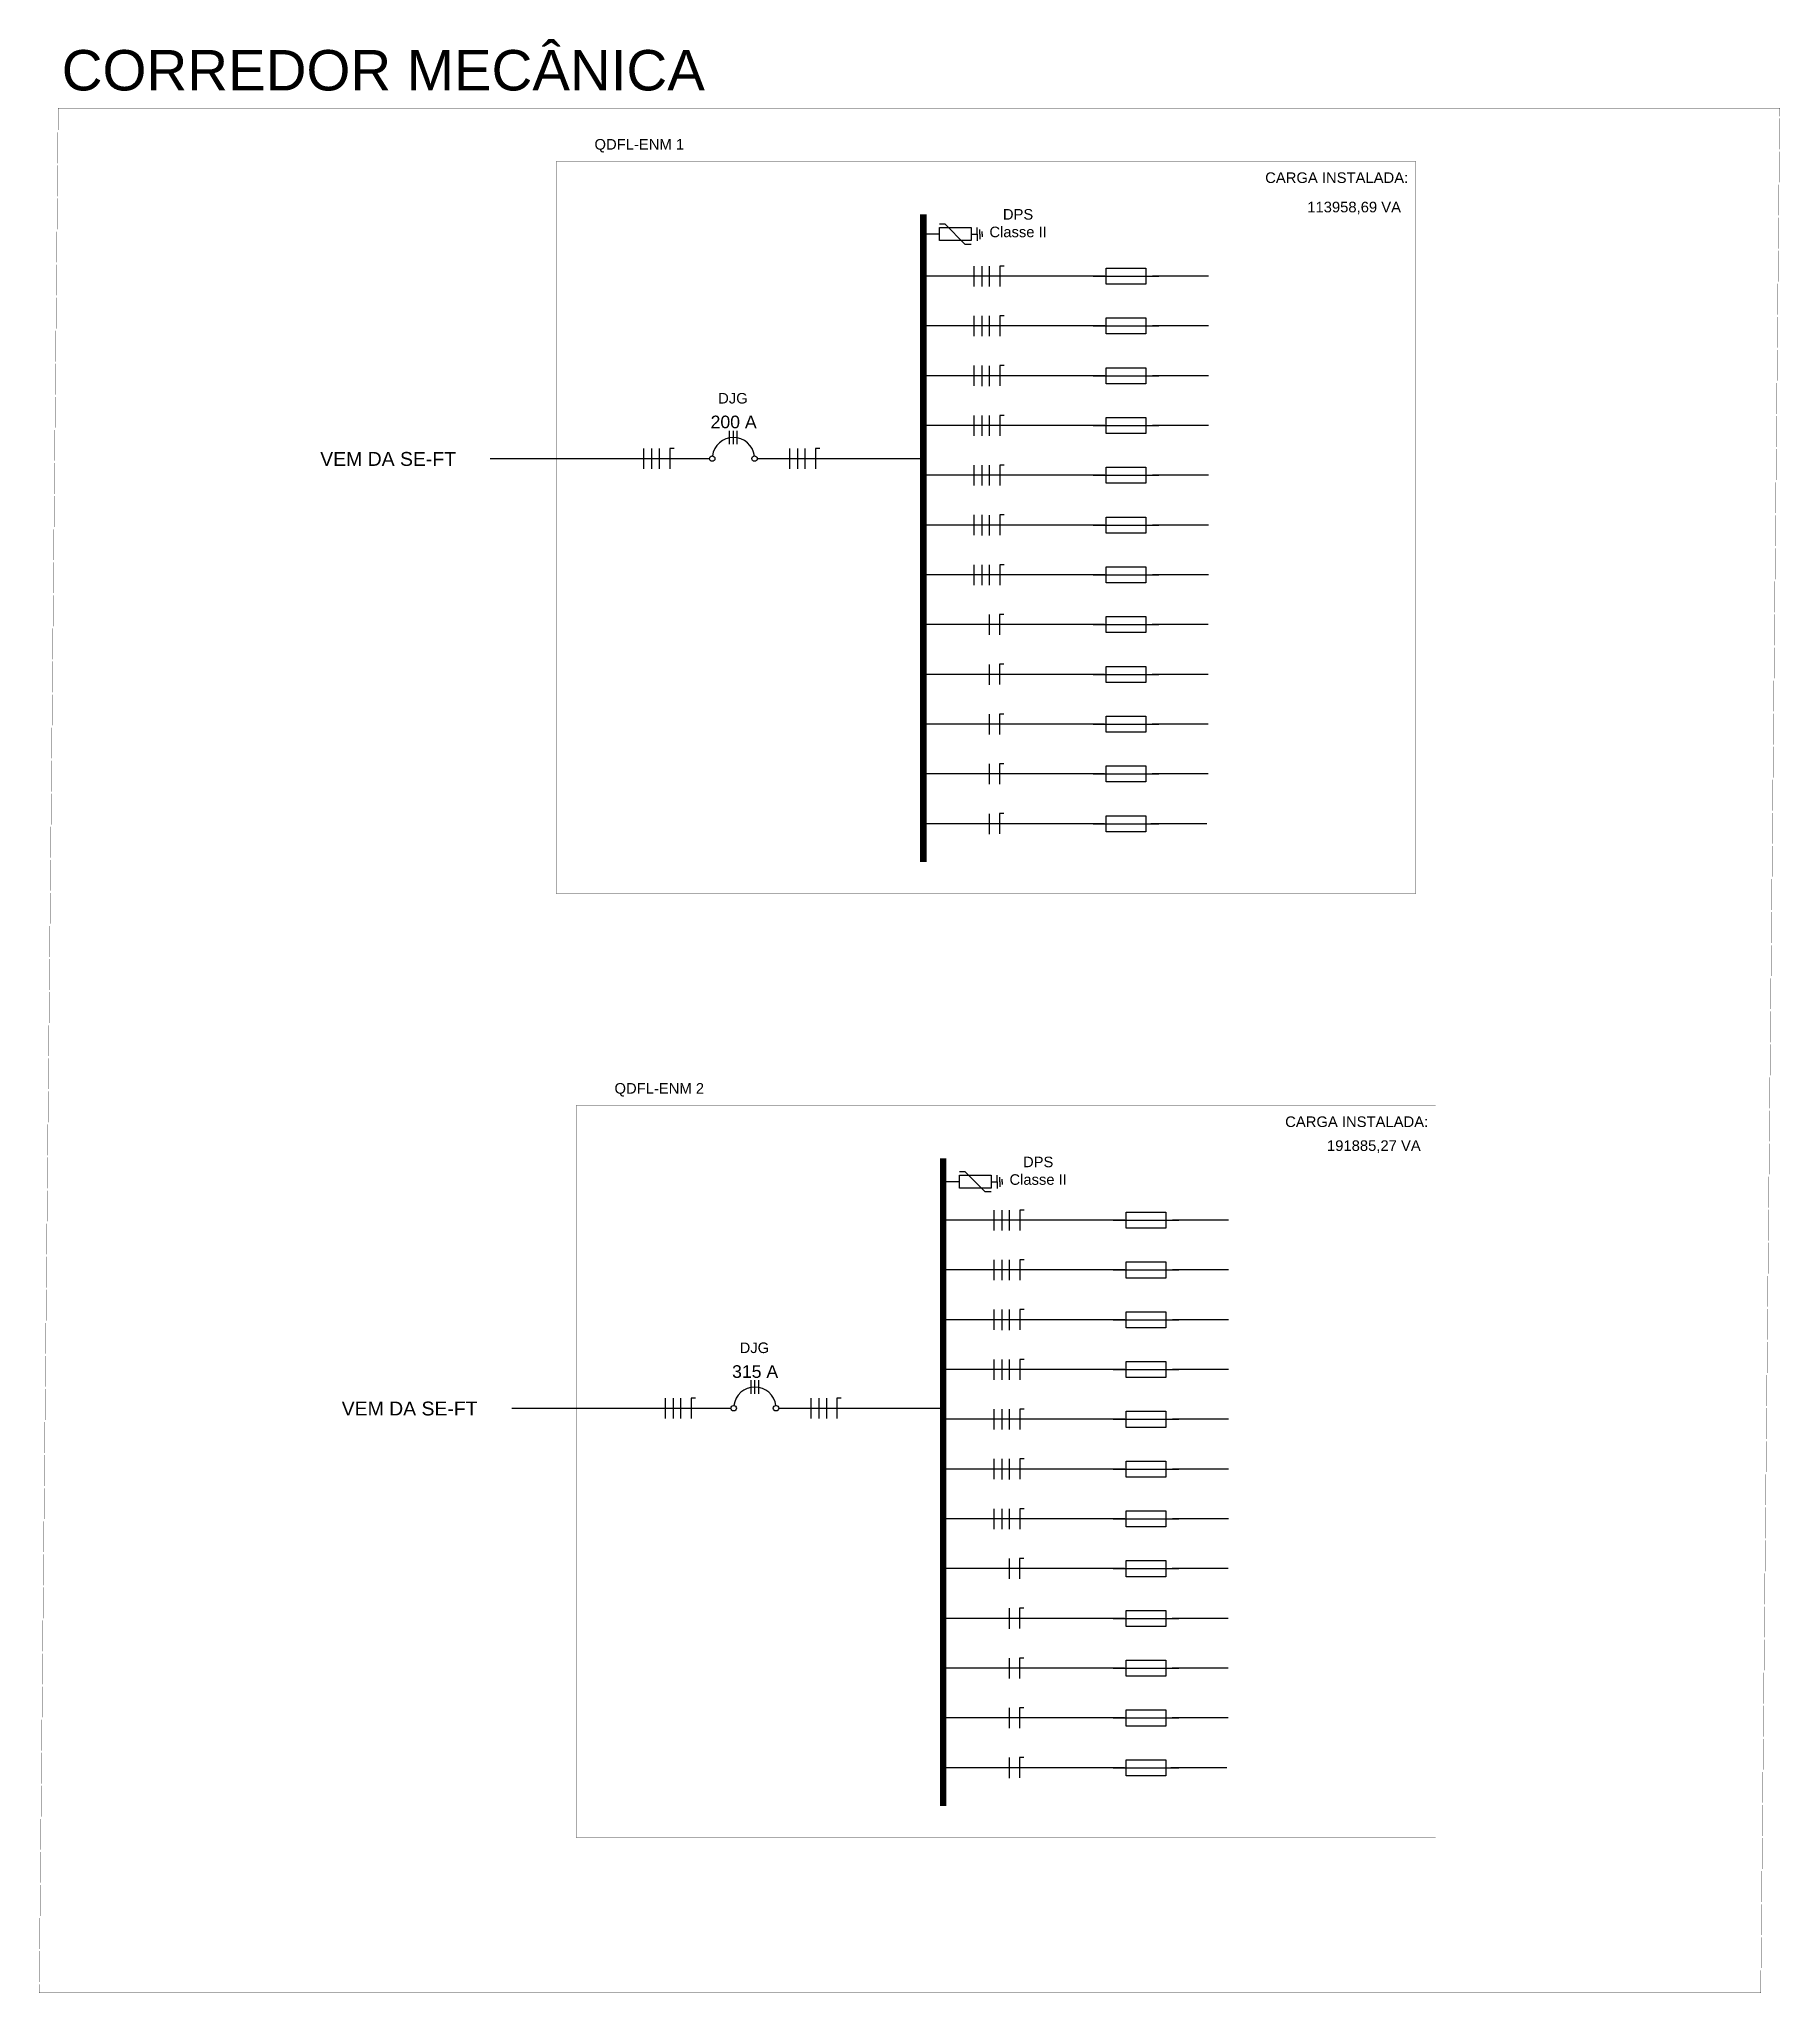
# Model space of a CAD drawing. Header units: millimetres. Extents: x 700 to 1754, y 408 to 936.
# Drawn here: x 1301.7 to 1511.5, y 670.1 to 905.6 of the extents above; entities that cross this region are included whole.
import ezdxf
from ezdxf.enums import TextEntityAlignment as Align

# ---------------------------------------------------------------- set-up
doc = ezdxf.new("R2010")
doc.units = ezdxf.units.MM
doc.linetypes.add('ACAD_ISO03W100', pattern=[30, 12, -18])
for name, color, linetype in [('A-03', 3, 'Continuous'), ('ARA_DISPOSITIVOS', 5, 'Continuous'), ('ARA_LEGENDA', 7, 'Continuous'), ('EQUIPAMENTOS', 4, 'Continuous'), ('GSP_Arq_TEXTO', 7, 'Continuous'), ('GSP_URB_TEXTO GERAL', 7, 'Continuous'), ('UNIFILAR', 3, 'Continuous'), ('VAI AO CTA', 7, 'Continuous')]:
    doc.layers.add(name, color=color, linetype=linetype)
doc.layers.add('BARRAMENTO', color=1, linetype='Continuous', lineweight=30)
doc.styles.add('ARA GERAL', font='arial.ttf', dxfattribs={"height": 10.1686})
doc.styles.add('ARA_TITULO_1', font='arial.ttf', dxfattribs={"height": 4})
doc.styles.add('ARIAL', font='arial.ttf')
doc.styles.add('ROMANS', font='arial.ttf')

msp = doc.modelspace()

# ---------------------------------------------------------------- texts
at = {"layer": 'ARA_LEGENDA', "style": 'ROMANS'}
for s, p in [('200 A', (1385.4, 859.41)), ('315 A', (1387.99, 744.95))]:
    msp.add_text(s, height=1.522, dxfattribs=at).set_placement(p, align=Align.MIDDLE)
at = {"layer": 'GSP_Arq_TEXTO', "insert": (1343.17, 904.24), "char_height": 4.8732, "attachment_point": 2, "style": 'ARIAL'}
msp.add_mtext_dynamic_manual_height_columns('CORREDOR MECÂNICA', width=88.3104, gutter_width=0.45, heights=[1.79], dxfattribs=at)
at = {"layer": 'GSP_Arq_TEXTO', "char_height": 1.272, "width": 6.8733, "attachment_point": 2, "style": 'ARIAL'}
for insert in [(1419.69, 885.07), (1422.11, 770.85)]:
    msp.add_mtext('DPS\\PClasse II', dxfattribs=dict(at, insert=insert))
at = {"layer": 'VAI AO CTA', "attachment_point": 3, "style": 'ARA_TITULO_1'}
for s, width, gutter_width, heights, insert, char_height in [('\\pxql,t5;QDFL-ENM 1', 25.3745, 0.45, [1.79], (1394, 893.51), 1.2766), ('CARGA INSTALADA:', 25.3745, 0.45, [1.79], (1466.72, 889.49), 1.2766), (' ^I113958,69 VA', 25.3745, 0.45, [1.79], (1465.85, 885.95), 1.2766), ('\\pxqc;VEM DA SE-FT', 23.2565, 0.59, [0], (1355.38, 855.79), 1.6745), ('\\pxql,t5;QDFL-ENM 2', 25.3745, 0.45, [1.79], (1396.41, 779.72), 1.2766), ('CARGA INSTALADA:', 25.3745, 0.45, [1.79], (1469.13, 775.7), 1.2766), (' ^I191885,27 VA', 25.3745, 0.45, [1.79], (1468.23, 772.82), 1.2766), ('\\pxqc;VEM DA SE-FT', 23.2565, 0.59, [0], (1357.97, 741.33), 1.6745)]:
    msp.add_mtext_dynamic_manual_height_columns(s, width=width, gutter_width=gutter_width, heights=heights, dxfattribs=dict(at, insert=insert, char_height=char_height))
at = {"layer": 'VAI AO CTA', "char_height": 1.272, "width": 17.7112, "attachment_point": 2, "style": 'ARIAL'}
for insert in [(1385.31, 862.9), (1387.9, 748.45)]:
    msp.add_mtext('DJG', dxfattribs=dict(at, insert=insert))

# ---------------------------------------------------------------- blocks, each defined once
blk = doc.blocks.new('*U78')
at = {"layer": 'ARA_DISPOSITIVOS'}
blk.add_line((-25.3, 0), (25.4, 0), dxfattribs=at)
blk.add_lwpolyline([(15.4, 6.2), (15.4, -6.2), (-15.3, -6.2), (-15.3, 6.2)], close=True, dxfattribs=at)
at = {"style": 'ARA GERAL'}
blk.add_attdef('12A', text='', height=10.2, dxfattribs=at).set_placement((-0.2, 17.9), align=Align.TOP_CENTER)
blk = doc.blocks.new('*U79')
at = {"layer": 'ARA_DISPOSITIVOS'}
blk.add_line((-25.3, 0), (25.4, 0), dxfattribs=at)
blk.add_lwpolyline([(15.4, 6.2), (15.4, -6.2), (-15.3, -6.2), (-15.3, 6.2)], close=True, dxfattribs=at)
at = {"style": 'ARA GERAL'}
blk.add_attdef('12A', text='', height=10.2, dxfattribs=at).set_placement((-0.2, 17.9), align=Align.TOP_CENTER)
blk = doc.blocks.new('*U80')
at = {"layer": 'ARA_DISPOSITIVOS'}
blk.add_line((-25.3, 0), (25.4, 0), dxfattribs=at)
blk.add_lwpolyline([(15.4, 6.2), (15.4, -6.2), (-15.3, -6.2), (-15.3, 6.2)], close=True, dxfattribs=at)
at = {"style": 'ARA GERAL'}
blk.add_attdef('12A', text='', height=10.2, dxfattribs=at).set_placement((-0.2, 17.9), align=Align.TOP_CENTER)
blk = doc.blocks.new('*U81')
at = {"layer": 'ARA_DISPOSITIVOS'}
blk.add_line((-25.3, 0), (25.4, 0), dxfattribs=at)
blk.add_lwpolyline([(15.4, 6.2), (15.4, -6.2), (-15.3, -6.2), (-15.3, 6.2)], close=True, dxfattribs=at)
at = {"style": 'ARA GERAL'}
blk.add_attdef('12A', text='', height=10.2, dxfattribs=at).set_placement((-0.2, 17.9), align=Align.TOP_CENTER)
blk = doc.blocks.new('*U82')
at = {"layer": 'ARA_DISPOSITIVOS'}
blk.add_line((-25.3, 0), (25.4, 0), dxfattribs=at)
blk.add_lwpolyline([(15.4, 6.2), (15.4, -6.2), (-15.3, -6.2), (-15.3, 6.2)], close=True, dxfattribs=at)
at = {"style": 'ARA GERAL'}
blk.add_attdef('12A', text='', height=10.2, dxfattribs=at).set_placement((-0.2, 17.9), align=Align.TOP_CENTER)
blk = doc.blocks.new('*U83')
at = {"layer": 'ARA_DISPOSITIVOS'}
blk.add_line((-25.3, 0), (25.4, 0), dxfattribs=at)
blk.add_lwpolyline([(15.4, 6.2), (15.4, -6.2), (-15.3, -6.2), (-15.3, 6.2)], close=True, dxfattribs=at)
at = {"style": 'ARA GERAL'}
blk.add_attdef('12A', text='', height=10.2, dxfattribs=at).set_placement((-0.2, 17.9), align=Align.TOP_CENTER)
blk = doc.blocks.new('*U84')
at = {"layer": 'ARA_DISPOSITIVOS'}
blk.add_line((-25.3, 0), (25.4, 0), dxfattribs=at)
blk.add_lwpolyline([(15.4, 6.2), (15.4, -6.2), (-15.3, -6.2), (-15.3, 6.2)], close=True, dxfattribs=at)
at = {"style": 'ARA GERAL'}
blk.add_attdef('12A', text='', height=10.2, dxfattribs=at).set_placement((-0.2, 17.9), align=Align.TOP_CENTER)
blk = doc.blocks.new('*U85')
at = {"layer": 'ARA_DISPOSITIVOS'}
blk.add_line((-25.3, 0), (25.4, 0), dxfattribs=at)
blk.add_lwpolyline([(15.4, 6.2), (15.4, -6.2), (-15.3, -6.2), (-15.3, 6.2)], close=True, dxfattribs=at)
at = {"style": 'ARA GERAL'}
blk.add_attdef('12A', text='', height=10.2, dxfattribs=at).set_placement((-0.2, 17.9), align=Align.TOP_CENTER)
blk = doc.blocks.new('*U86')
at = {"layer": 'ARA_DISPOSITIVOS'}
blk.add_line((-25.3, 0), (25.4, 0), dxfattribs=at)
blk.add_lwpolyline([(15.4, 6.2), (15.4, -6.2), (-15.3, -6.2), (-15.3, 6.2)], close=True, dxfattribs=at)
at = {"style": 'ARA GERAL'}
blk.add_attdef('12A', text='', height=10.2, dxfattribs=at).set_placement((-0.2, 17.9), align=Align.TOP_CENTER)
blk = doc.blocks.new('*U87')
at = {"layer": 'ARA_DISPOSITIVOS'}
blk.add_line((-25.3, 0), (25.4, 0), dxfattribs=at)
blk.add_lwpolyline([(15.4, 6.2), (15.4, -6.2), (-15.3, -6.2), (-15.3, 6.2)], close=True, dxfattribs=at)
at = {"style": 'ARA GERAL'}
blk.add_attdef('12A', text='', height=10.2, dxfattribs=at).set_placement((-0.2, 17.9), align=Align.TOP_CENTER)
blk = doc.blocks.new('*U88')
at = {"layer": 'ARA_DISPOSITIVOS'}
blk.add_line((-25.3, 0), (25.4, 0), dxfattribs=at)
blk.add_lwpolyline([(15.4, 6.2), (15.4, -6.2), (-15.3, -6.2), (-15.3, 6.2)], close=True, dxfattribs=at)
at = {"style": 'ARA GERAL'}
blk.add_attdef('12A', text='', height=10.2, dxfattribs=at).set_placement((-0.2, 17.9), align=Align.TOP_CENTER)
blk = doc.blocks.new('*U89')
at = {"layer": 'ARA_DISPOSITIVOS'}
blk.add_line((-25.3, 0), (25.4, 0), dxfattribs=at)
blk.add_lwpolyline([(15.4, 6.2), (15.4, -6.2), (-15.3, -6.2), (-15.3, 6.2)], close=True, dxfattribs=at)
at = {"style": 'ARA GERAL'}
blk.add_attdef('12A', text='', height=10.2, dxfattribs=at).set_placement((-0.2, 17.9), align=Align.TOP_CENTER)
blk = doc.blocks.new('*U52')
at = {"layer": 'ARA_DISPOSITIVOS'}
blk.add_line((-25.3, 0), (25.4, 0), dxfattribs=at)
blk.add_lwpolyline([(15.4, 6.2), (15.4, -6.2), (-15.3, -6.2), (-15.3, 6.2)], close=True, dxfattribs=at)
at = {"style": 'ARA GERAL'}
blk.add_attdef('12A', text='', height=10.2, dxfattribs=at).set_placement((-0.2, 17.9), align=Align.TOP_CENTER)
blk = doc.blocks.new('*U44')
at = {"layer": 'ARA_DISPOSITIVOS'}
blk.add_line((-25.3, 0), (25.4, 0), dxfattribs=at)
blk.add_lwpolyline([(15.4, 6.2), (15.4, -6.2), (-15.3, -6.2), (-15.3, 6.2)], close=True, dxfattribs=at)
at = {"style": 'ARA GERAL'}
blk.add_attdef('12A', text='', height=10.2, dxfattribs=at).set_placement((-0.2, 17.9), align=Align.TOP_CENTER)
blk = doc.blocks.new('*U45')
at = {"layer": 'ARA_DISPOSITIVOS'}
blk.add_line((-25.3, 0), (25.4, 0), dxfattribs=at)
blk.add_lwpolyline([(15.4, 6.2), (15.4, -6.2), (-15.3, -6.2), (-15.3, 6.2)], close=True, dxfattribs=at)
at = {"style": 'ARA GERAL'}
blk.add_attdef('12A', text='', height=10.2, dxfattribs=at).set_placement((-0.2, 17.9), align=Align.TOP_CENTER)
blk = doc.blocks.new('*U46')
at = {"layer": 'ARA_DISPOSITIVOS'}
blk.add_line((-25.3, 0), (25.4, 0), dxfattribs=at)
blk.add_lwpolyline([(15.4, 6.2), (15.4, -6.2), (-15.3, -6.2), (-15.3, 6.2)], close=True, dxfattribs=at)
at = {"style": 'ARA GERAL'}
blk.add_attdef('12A', text='', height=10.2, dxfattribs=at).set_placement((-0.2, 17.9), align=Align.TOP_CENTER)
blk = doc.blocks.new('*U47')
at = {"layer": 'ARA_DISPOSITIVOS'}
blk.add_line((-25.3, 0), (25.4, 0), dxfattribs=at)
blk.add_lwpolyline([(15.4, 6.2), (15.4, -6.2), (-15.3, -6.2), (-15.3, 6.2)], close=True, dxfattribs=at)
at = {"style": 'ARA GERAL'}
blk.add_attdef('12A', text='', height=10.2, dxfattribs=at).set_placement((-0.2, 17.9), align=Align.TOP_CENTER)
blk = doc.blocks.new('*U48')
at = {"layer": 'ARA_DISPOSITIVOS'}
blk.add_line((-25.3, 0), (25.4, 0), dxfattribs=at)
blk.add_lwpolyline([(15.4, 6.2), (15.4, -6.2), (-15.3, -6.2), (-15.3, 6.2)], close=True, dxfattribs=at)
at = {"style": 'ARA GERAL'}
blk.add_attdef('12A', text='', height=10.2, dxfattribs=at).set_placement((-0.2, 17.9), align=Align.TOP_CENTER)
blk = doc.blocks.new('*U49')
at = {"layer": 'ARA_DISPOSITIVOS'}
blk.add_line((-25.3, 0), (25.4, 0), dxfattribs=at)
blk.add_lwpolyline([(15.4, 6.2), (15.4, -6.2), (-15.3, -6.2), (-15.3, 6.2)], close=True, dxfattribs=at)
at = {"style": 'ARA GERAL'}
blk.add_attdef('12A', text='', height=10.2, dxfattribs=at).set_placement((-0.2, 17.9), align=Align.TOP_CENTER)
blk = doc.blocks.new('*U50')
at = {"layer": 'ARA_DISPOSITIVOS'}
blk.add_line((-25.3, 0), (25.4, 0), dxfattribs=at)
blk.add_lwpolyline([(15.4, 6.2), (15.4, -6.2), (-15.3, -6.2), (-15.3, 6.2)], close=True, dxfattribs=at)
at = {"style": 'ARA GERAL'}
blk.add_attdef('12A', text='', height=10.2, dxfattribs=at).set_placement((-0.2, 17.9), align=Align.TOP_CENTER)
blk = doc.blocks.new('*U36')
at = {"layer": 'ARA_DISPOSITIVOS'}
blk.add_line((-25.3, 0), (25.4, 0), dxfattribs=at)
blk.add_lwpolyline([(15.4, 6.2), (15.4, -6.2), (-15.3, -6.2), (-15.3, 6.2)], close=True, dxfattribs=at)
at = {"style": 'ARA GERAL'}
blk.add_attdef('12A', text='', height=10.2, dxfattribs=at).set_placement((-0.2, 17.9), align=Align.TOP_CENTER)
blk = doc.blocks.new('*U37')
at = {"layer": 'ARA_DISPOSITIVOS'}
blk.add_line((-25.3, 0), (25.4, 0), dxfattribs=at)
blk.add_lwpolyline([(15.4, 6.2), (15.4, -6.2), (-15.3, -6.2), (-15.3, 6.2)], close=True, dxfattribs=at)
at = {"style": 'ARA GERAL'}
blk.add_attdef('12A', text='', height=10.2, dxfattribs=at).set_placement((-0.2, 17.9), align=Align.TOP_CENTER)
blk = doc.blocks.new('*U38')
at = {"layer": 'ARA_DISPOSITIVOS'}
blk.add_line((-25.3, 0), (25.4, 0), dxfattribs=at)
blk.add_lwpolyline([(15.4, 6.2), (15.4, -6.2), (-15.3, -6.2), (-15.3, 6.2)], close=True, dxfattribs=at)
at = {"style": 'ARA GERAL'}
blk.add_attdef('12A', text='', height=10.2, dxfattribs=at).set_placement((-0.2, 17.9), align=Align.TOP_CENTER)
blk = doc.blocks.new('*U39')
at = {"layer": 'ARA_DISPOSITIVOS'}
blk.add_line((-25.3, 0), (25.4, 0), dxfattribs=at)
blk.add_lwpolyline([(15.4, 6.2), (15.4, -6.2), (-15.3, -6.2), (-15.3, 6.2)], close=True, dxfattribs=at)
at = {"style": 'ARA GERAL'}
blk.add_attdef('12A', text='', height=10.2, dxfattribs=at).set_placement((-0.2, 17.9), align=Align.TOP_CENTER)
blk = doc.blocks.new('DISJ TRIF')
at = {"layer": 'A-03', "color": 2}
for p, q in [((0.217, 0.418), (0.421, 0.418)), ((0.217, 0.36), (0.421, 0.36)), ((0.217, 0.302), (0.421, 0.302))]:
    blk.add_line(p, q, dxfattribs=at)
at = {"layer": 'EQUIPAMENTOS', "color": 2}
for centre in [(0, 0.679), (0, 0.041)]:
    blk.add_circle(centre, 0.0409, dxfattribs=at)
at = {"layer": 'EQUIPAMENTOS', "color": 4}
blk.add_arc((0, 0.36), 0.319, 277.3498, 82.6502, dxfattribs=at)
blk = doc.blocks.new('dps')
at = {"layer": 'ARA_DISPOSITIVOS'}
for p, q in [((9.6, -5.6), (9.6, 0)), ((9.6, -5.6), (-9.4, -24.7)), ((-9.4, -24.7), (-9.4, -30.8))]:
    blk.add_line(p, q, dxfattribs=at)
blk.add_lwpolyline([(-6.1, 0), (6.4, 0), (6.4, -30.8), (-6.1, -30.8)], close=True, dxfattribs=at)

# ---------------------------------------------------------------- linework, layer by layer
at = {"layer": 'ARA_LEGENDA', "color": 2, "linetype": 'ACAD_ISO03W100', "ltscale": 0.25, "const_width": 0.0375}
msp.add_lwpolyline([(1509.22, 670.07), (1301.69, 670.07), (1303.98, 897.23), (1511.51, 897.23)], close=True, dxfattribs=at)
at = {"layer": 'ARA_LEGENDA', "color": 7, "linetype": 'ACAD_ISO03W100', "ltscale": 0.25, "const_width": 0.0375}
for points in [[(1467.61, 802.53), (1364.06, 802.53), (1364.06, 890.83), (1467.61, 890.83)], [(1470.03, 688.75), (1366.47, 688.75), (1366.47, 777.04), (1470.03, 777.04)]]:
    msp.add_lwpolyline(points, close=True, dxfattribs=at)
at = {"layer": 'BARRAMENTO', "color": 1, "ltscale": 200}
for p, q in [((1410.2, 882.03), (1408.25, 882.03)), ((1412.61, 767.81), (1410.66, 767.81))]:
    msp.add_line(p, q, dxfattribs=at)
at = {"layer": 'BARRAMENTO', "color": 3, "ltscale": 200}
for p, q in [((1414.04, 882.03), (1414.76, 882.03)), ((1414.76, 882.03), (1414.76, 882.83)), ((1414.76, 882.03), (1414.76, 881.22)), ((1415.08, 882.03), (1415.08, 882.61)), ((1415.08, 882.03), (1415.08, 881.45)), ((1415.35, 882.03), (1415.35, 882.35)), ((1415.35, 882.03), (1415.35, 881.71)), ((1416.46, 767.81), (1417.18, 767.81)), ((1417.18, 767.81), (1417.18, 768.61)), ((1417.18, 767.81), (1417.18, 767.01)), ((1417.49, 767.81), (1417.49, 768.39)), ((1417.49, 767.81), (1417.49, 767.23)), ((1417.77, 767.81), (1417.77, 768.13)), ((1417.77, 767.81), (1417.77, 767.49))]:
    msp.add_line(p, q, dxfattribs=at)
at = {"layer": 'BARRAMENTO'}
for p, q in [((1430.13, 876.98), (1408.25, 876.98)), ((1442.65, 876.98), (1435.89, 876.98)), ((1430.13, 870.98), (1408.25, 870.98)), ((1442.65, 870.98), (1435.89, 870.98)), ((1430.13, 864.98), (1408.25, 864.98)), ((1442.65, 864.98), (1435.89, 864.98)), ((1430.13, 858.98), (1408.25, 858.98)), ((1442.65, 858.98), (1435.89, 858.98)), ((1430.13, 852.98), (1408.25, 852.98)), ((1442.65, 852.98), (1435.89, 852.98)), ((1430.13, 846.98), (1408.25, 846.98)), ((1442.65, 846.98), (1435.89, 846.98)), ((1430.13, 840.98), (1408.25, 840.98)), ((1442.65, 840.98), (1435.89, 840.98)), ((1430.1, 834.98), (1408.22, 834.98)), ((1442.62, 834.98), (1435.86, 834.98)), ((1430.1, 828.98), (1408.22, 828.98)), ((1442.62, 828.98), (1435.86, 828.98)), ((1430.1, 822.98), (1408.22, 822.98)), ((1442.62, 822.98), (1435.86, 822.98)), ((1430.1, 816.98), (1408.22, 816.98)), ((1442.62, 816.98), (1435.86, 816.98)), ((1430.1, 810.98), (1408.22, 810.98)), ((1442.46, 810.97), (1435.69, 810.97)), ((1432.54, 763.19), (1410.66, 763.19)), ((1445.07, 763.19), (1438.3, 763.19)), ((1432.54, 757.19), (1410.66, 757.19)), ((1445.07, 757.19), (1438.3, 757.19)), ((1432.54, 751.19), (1410.66, 751.19)), ((1445.07, 751.19), (1438.3, 751.19)), ((1432.54, 745.19), (1410.66, 745.19)), ((1445.07, 745.19), (1438.3, 745.19)), ((1432.54, 739.19), (1410.66, 739.19)), ((1445.07, 739.19), (1438.3, 739.19)), ((1432.54, 733.19), (1410.66, 733.19)), ((1445.07, 733.19), (1438.3, 733.19)), ((1432.54, 727.19), (1410.66, 727.19)), ((1445.07, 727.19), (1438.3, 727.19)), ((1432.51, 721.19), (1410.63, 721.19)), ((1445.03, 721.19), (1438.27, 721.19)), ((1432.51, 715.19), (1410.63, 715.19)), ((1445.03, 715.19), (1438.27, 715.19)), ((1432.51, 709.19), (1410.63, 709.19)), ((1445.03, 709.19), (1438.27, 709.19)), ((1432.51, 703.19), (1410.63, 703.19)), ((1445.03, 703.19), (1438.27, 703.19)), ((1432.51, 697.19), (1410.63, 697.19)), ((1444.87, 697.18), (1438.11, 697.18))]:
    msp.add_line(p, q, dxfattribs=at)
at = {"layer": 'BARRAMENTO', "lineweight": 40, "const_width": 0.8}
for points in [[(1408.25, 806.38), (1408.25, 884.42)], [(1410.66, 692.59), (1410.66, 770.64)]]:
    msp.add_lwpolyline(points, dxfattribs=at)
at = {"layer": 'BARRAMENTO'}
for points in [[(1356.06, 854.99), (1382.5, 854.99)], [(1388.25, 854.99), (1407.91, 854.99)], [(1358.65, 740.53), (1385.08, 740.53)], [(1390.84, 740.53), (1410.5, 740.53)]]:
    msp.add_lwpolyline(points, dxfattribs=at)
at = {"layer": 'VAI AO CTA', "color": 1}
for p, q in [((1414.35, 878.2), (1414.35, 875.75)), ((1415.3, 878.2), (1415.3, 875.74)), ((1416.26, 875.74), (1416.26, 878.19)), ((1414.35, 872.2), (1414.35, 869.75)), ((1415.3, 872.2), (1415.3, 869.74)), ((1416.26, 869.74), (1416.26, 872.19)), ((1414.35, 866.2), (1414.35, 863.75)), ((1415.3, 866.2), (1415.3, 863.74)), ((1416.26, 863.74), (1416.26, 866.19)), ((1414.35, 860.2), (1414.35, 857.75)), ((1415.3, 860.2), (1415.3, 857.74)), ((1416.26, 857.74), (1416.26, 860.19)), ((1374.55, 856.22), (1374.55, 853.76)), ((1375.51, 856.21), (1375.51, 853.75)), ((1376.47, 853.75), (1376.47, 856.21)), ((1392.12, 856.22), (1392.12, 853.76)), ((1393.08, 856.21), (1393.08, 853.75)), ((1394.04, 853.75), (1394.04, 856.21)), ((1414.35, 854.2), (1414.35, 851.75)), ((1415.3, 854.2), (1415.3, 851.74)), ((1416.26, 851.74), (1416.26, 854.19)), ((1414.35, 848.2), (1414.35, 845.75)), ((1415.3, 848.2), (1415.3, 845.74)), ((1416.26, 845.74), (1416.26, 848.19)), ((1414.35, 842.2), (1414.35, 839.75)), ((1415.3, 842.2), (1415.3, 839.74)), ((1416.26, 839.74), (1416.26, 842.19)), ((1416.23, 833.74), (1416.23, 836.19)), ((1416.23, 827.74), (1416.23, 830.19)), ((1416.23, 821.74), (1416.23, 824.19)), ((1416.23, 815.74), (1416.23, 818.19)), ((1416.23, 809.74), (1416.23, 812.19)), ((1416.76, 764.42), (1416.76, 761.96)), ((1417.72, 764.41), (1417.72, 761.95)), ((1418.67, 761.95), (1418.67, 764.41)), ((1416.76, 758.42), (1416.76, 755.96)), ((1417.72, 758.41), (1417.72, 755.95)), ((1418.67, 755.95), (1418.67, 758.41)), ((1416.76, 752.42), (1416.76, 749.96)), ((1417.72, 752.41), (1417.72, 749.95)), ((1418.67, 749.95), (1418.67, 752.41)), ((1416.76, 746.42), (1416.76, 743.96)), ((1417.72, 746.41), (1417.72, 743.95)), ((1418.67, 743.95), (1418.67, 746.41)), ((1377.14, 741.76), (1377.14, 739.3)), ((1378.1, 741.76), (1378.1, 739.3)), ((1379.05, 739.29), (1379.05, 741.75)), ((1394.71, 741.76), (1394.71, 739.3)), ((1395.67, 741.76), (1395.67, 739.3)), ((1396.62, 739.29), (1396.62, 741.75)), ((1416.76, 740.42), (1416.76, 737.96)), ((1417.72, 740.41), (1417.72, 737.95)), ((1418.67, 737.95), (1418.67, 740.41)), ((1416.76, 734.42), (1416.76, 731.96)), ((1417.72, 734.41), (1417.72, 731.95)), ((1418.67, 731.95), (1418.67, 734.41)), ((1416.76, 728.42), (1416.76, 725.96)), ((1417.72, 728.41), (1417.72, 725.95)), ((1418.67, 725.95), (1418.67, 728.41)), ((1418.64, 719.95), (1418.64, 722.41)), ((1418.64, 713.95), (1418.64, 716.41)), ((1418.64, 707.95), (1418.64, 710.41)), ((1418.64, 701.95), (1418.64, 704.41)), ((1418.64, 695.95), (1418.64, 698.41))]:
    msp.add_line(p, q, dxfattribs=at)
at = {"layer": 'VAI AO CTA', "color": 4, "linetype": 'ACAD_ISO03W100'}
for p, q in [((1418.01, 878.2), (1417.49, 878.2)), ((1418.01, 872.2), (1417.49, 872.2)), ((1418.01, 866.2), (1417.49, 866.2)), ((1418.01, 860.2), (1417.49, 860.2)), ((1378.22, 856.22), (1377.69, 856.22)), ((1395.79, 856.22), (1395.26, 856.22)), ((1418.01, 854.2), (1417.49, 854.2)), ((1418.01, 848.2), (1417.49, 848.2)), ((1418.01, 842.2), (1417.49, 842.2)), ((1417.98, 836.2), (1417.46, 836.2)), ((1417.98, 830.2), (1417.46, 830.2)), ((1417.98, 824.2), (1417.46, 824.2)), ((1417.98, 818.2), (1417.46, 818.2)), ((1417.98, 812.2), (1417.46, 812.2)), ((1420.43, 764.42), (1419.9, 764.42)), ((1420.43, 758.42), (1419.9, 758.42)), ((1420.43, 752.42), (1419.9, 752.42)), ((1420.43, 746.42), (1419.9, 746.42)), ((1380.81, 741.76), (1380.28, 741.76)), ((1398.38, 741.76), (1397.85, 741.76)), ((1420.43, 740.42), (1419.9, 740.42)), ((1420.43, 734.42), (1419.9, 734.42)), ((1420.43, 728.42), (1419.9, 728.42)), ((1420.4, 722.42), (1419.87, 722.42)), ((1420.4, 716.42), (1419.87, 716.42)), ((1420.4, 710.42), (1419.87, 710.42)), ((1420.4, 704.42), (1419.87, 704.42)), ((1420.4, 698.42), (1419.87, 698.42))]:
    msp.add_line(p, q, dxfattribs=at)
at = {"layer": 'VAI AO CTA', "color": 4}
for p, q in [((1417.49, 878.2), (1417.49, 875.75)), ((1417.49, 872.2), (1417.49, 869.75)), ((1417.49, 866.2), (1417.49, 863.75)), ((1417.49, 860.2), (1417.49, 857.75)), ((1377.69, 856.22), (1377.69, 853.76)), ((1395.26, 856.22), (1395.26, 853.76)), ((1417.49, 854.2), (1417.49, 851.75)), ((1417.49, 848.2), (1417.49, 845.75)), ((1417.49, 842.2), (1417.49, 839.75)), ((1417.46, 836.2), (1417.46, 833.75)), ((1417.46, 830.2), (1417.46, 827.75)), ((1417.46, 824.2), (1417.46, 821.75)), ((1417.46, 818.2), (1417.46, 815.75)), ((1417.46, 812.2), (1417.46, 809.75)), ((1419.9, 764.42), (1419.9, 761.96)), ((1419.9, 758.42), (1419.9, 755.96)), ((1419.9, 752.42), (1419.9, 749.96)), ((1419.9, 746.42), (1419.9, 743.96)), ((1380.28, 741.76), (1380.28, 739.3)), ((1397.85, 741.76), (1397.85, 739.3)), ((1419.9, 740.42), (1419.9, 737.96)), ((1419.9, 734.42), (1419.9, 731.96)), ((1419.9, 728.42), (1419.9, 725.96)), ((1419.87, 722.42), (1419.87, 719.96)), ((1419.87, 716.42), (1419.87, 713.96)), ((1419.87, 710.42), (1419.87, 707.96)), ((1419.87, 704.42), (1419.87, 701.96)), ((1419.87, 698.42), (1419.87, 695.96))]:
    msp.add_line(p, q, dxfattribs=at)

# ---------------------------------------------------------------- block references
at = {"layer": 'ARA_LEGENDA', "xscale": 0.156327276839294, "yscale": 0.156327276839294, "zscale": 0.156327276839294}
for name, p in [('*U78', (1432.7, 876.98)), ('*U79', (1432.7, 870.98)), ('*U80', (1432.7, 864.98)), ('*U81', (1432.7, 858.98)), ('*U82', (1432.7, 852.98)), ('*U83', (1432.7, 846.98)), ('*U84', (1432.7, 840.98)), ('*U85', (1432.7, 834.98)), ('*U86', (1432.7, 828.98)), ('*U87', (1432.7, 822.98)), ('*U88', (1432.7, 816.98)), ('*U89', (1432.7, 810.98)), ('*U52', (1435.11, 763.19)), ('*U44', (1435.11, 757.19)), ('*U45', (1435.11, 751.19)), ('*U46', (1435.11, 745.19)), ('*U47', (1435.11, 739.19)), ('*U48', (1435.11, 733.19)), ('*U49', (1435.11, 727.19)), ('*U50', (1435.11, 721.19)), ('*U36', (1435.11, 715.19)), ('*U37', (1435.11, 709.19)), ('*U38', (1435.11, 703.19)), ('*U39', (1435.11, 697.19))]:
    msp.add_blockref(name, p, dxfattribs=at)
at = {"layer": 'GSP_URB_TEXTO GERAL', "color": 3, "xscale": 0.1250618214714352, "yscale": 0.1250618214714352, "zscale": 0.1250618214714352, "rotation": 89.99999999999999}
for p in [(1410.2, 882.03), (1412.61, 767.81)]:
    msp.add_blockref('dps', p, dxfattribs=at)
at = {"layer": 'UNIFILAR', "color": 0, "xscale": 8, "yscale": 8, "zscale": 8, "rotation": 90}
for p in [(1388.25, 854.99), (1390.84, 740.53)]:
    msp.add_blockref('DISJ TRIF', p, dxfattribs=at)

msp.set_redraw_order([(e.dxf.handle, doc.entitydb.next_handle()) for e in msp.query("TEXT MTEXT ATTDEF DIMENSION ARC_DIMENSION")])  # texts and dimensions are drawn at this point

doc.saveas('drawing.dxf')
